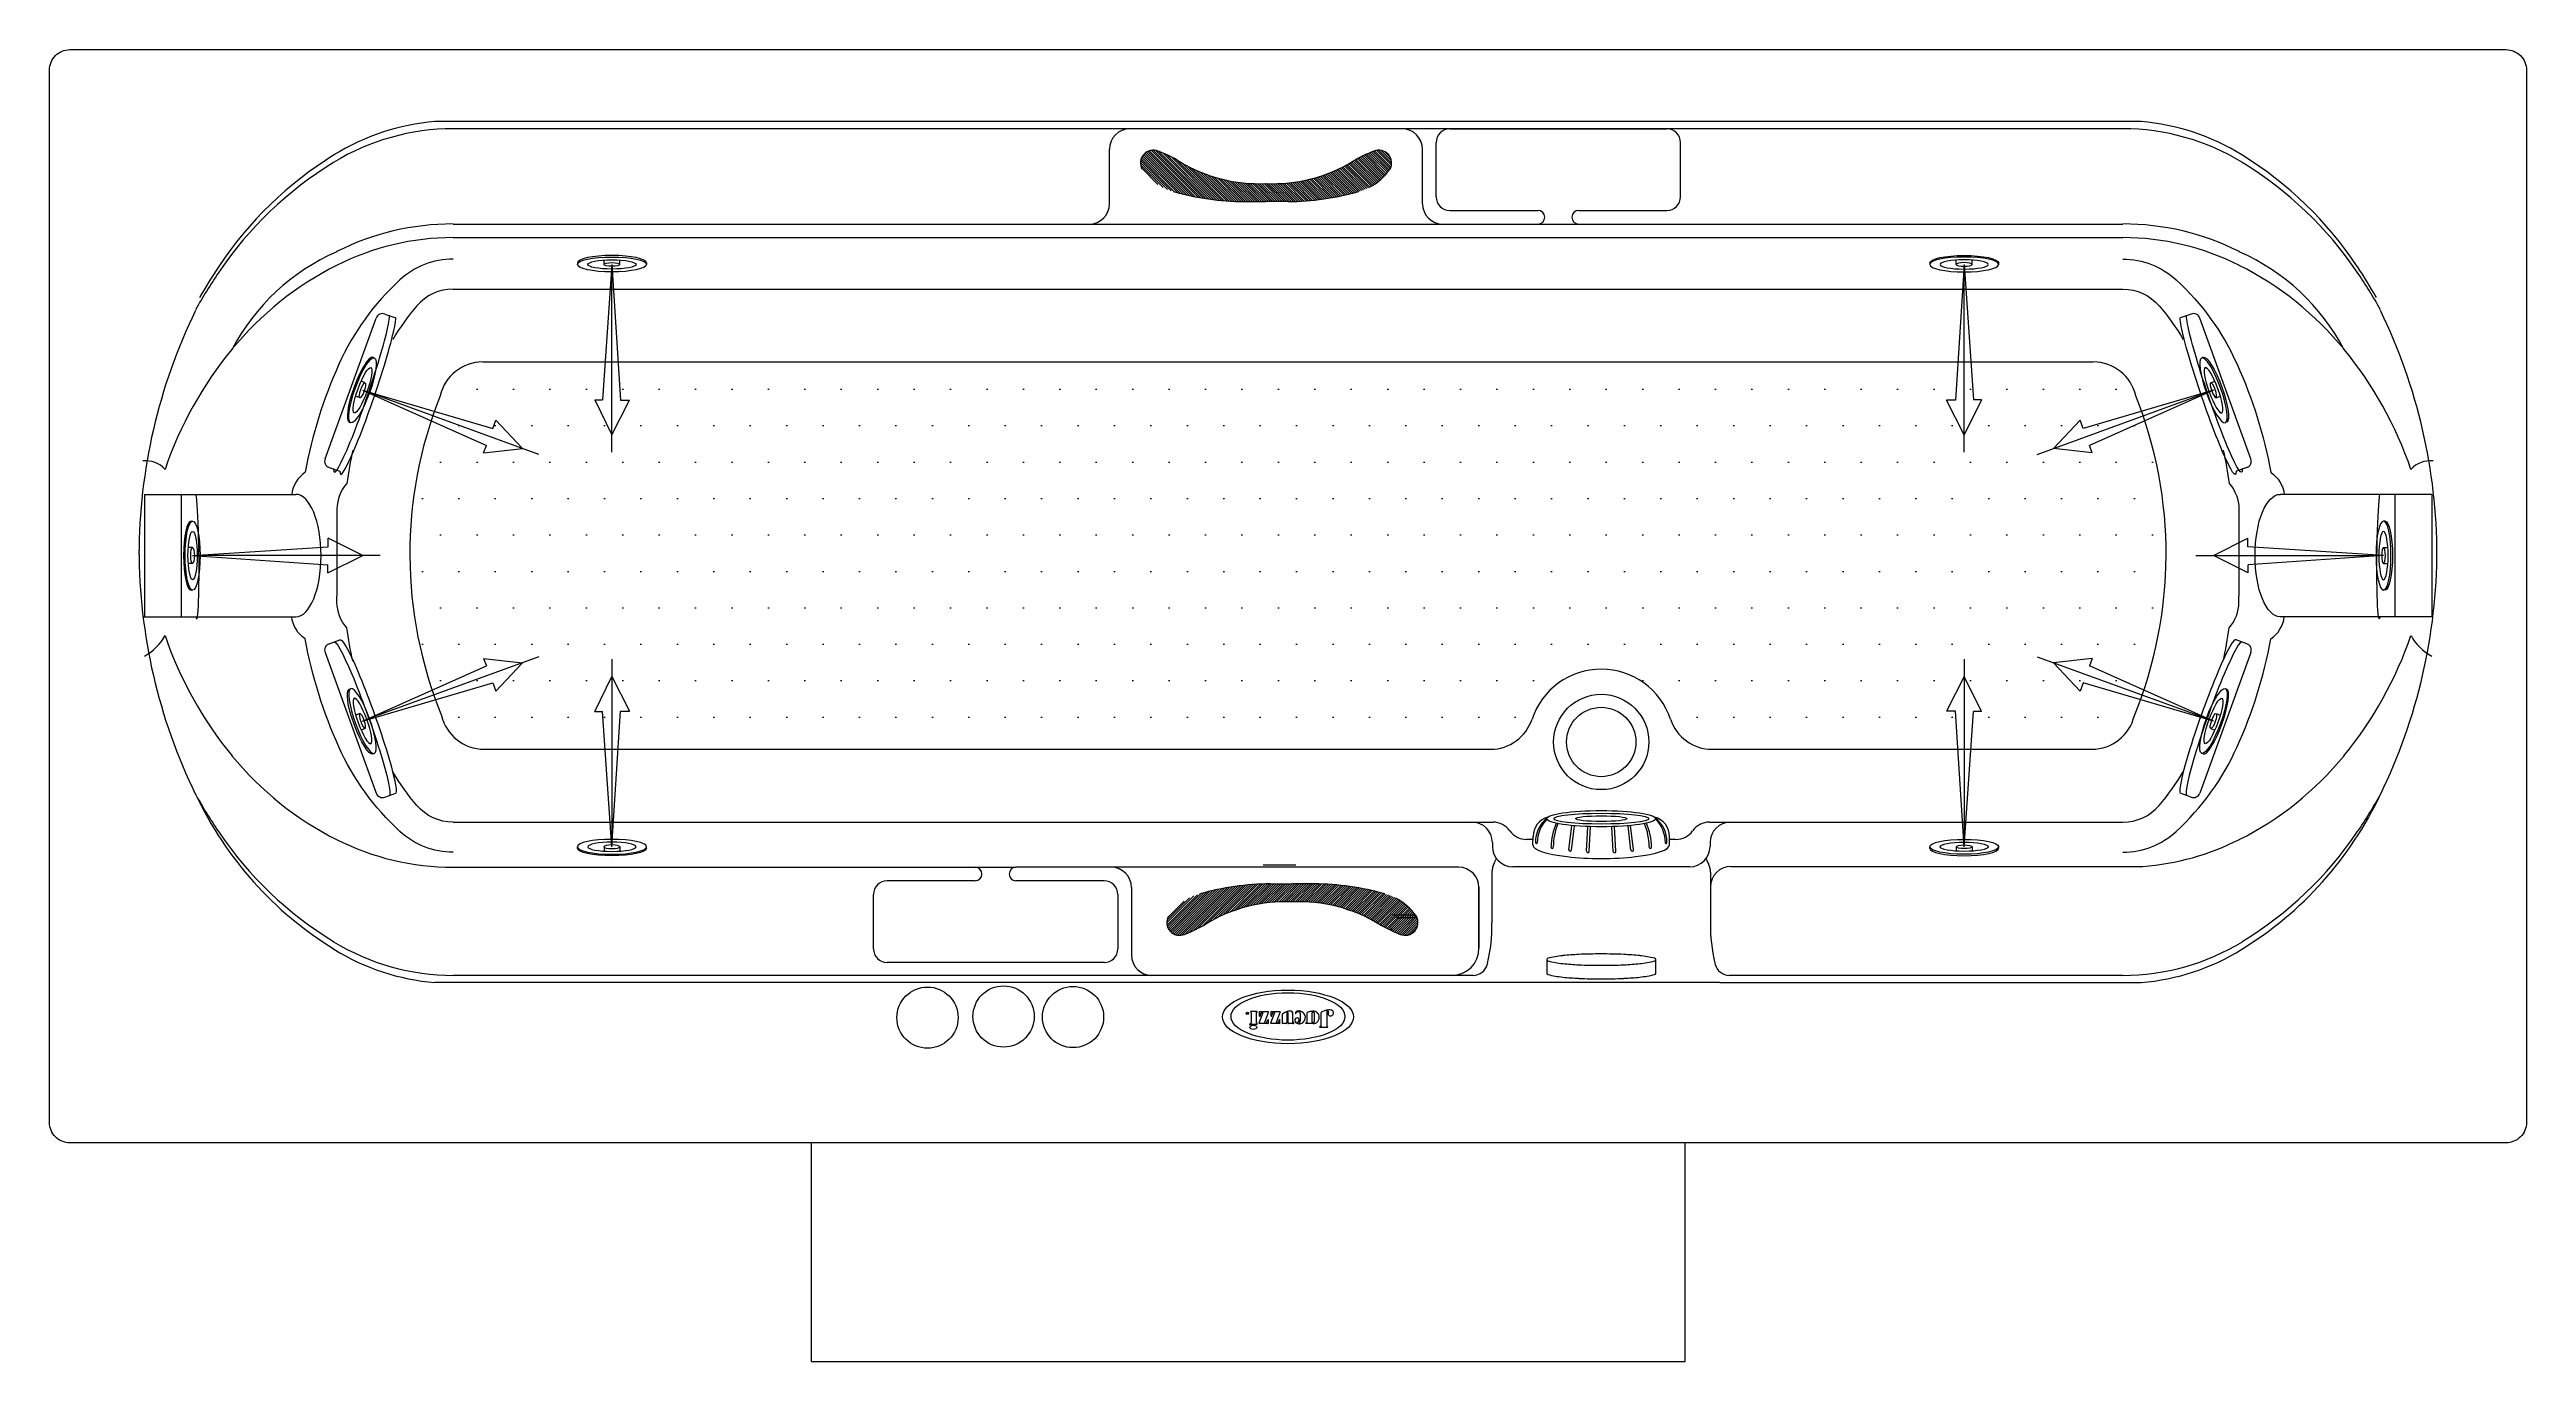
# Model space of a CAD drawing. Header units: millimetres. Extents: x -1227.86 to -1226.16, y 2247.04 to 2247.94.
import ezdxf
from ezdxf.enums import TextEntityAlignment as Align

# ---------------------------------------------------------------- set-up
doc = ezdxf.new("R2010")
doc.units = ezdxf.units.MM
doc.header["$LTSCALE"] = 10
doc.linetypes.add('CENTER', pattern=[2, 1.25, -0.25, 0.25, -0.25])
doc.linetypes.add('HIDDEN', pattern=[0.375, 0.25, -0.125])
for name, color, linetype in [('CONTOR04', 7, 'Continuous'), ('jacuzzi', 1, 'Continuous'), ('LCENTR02', 1, 'CENTER'), ('LCOTA02', 1, 'Continuous')]:
    doc.layers.add(name, color=color, linetype=linetype)
doc.styles.add('ROMANS', font='romans', dxfattribs={"height": 4})

# ---------------------------------------------------------------- blocks, each defined once
blk = doc.blocks.new('A$C302A24D9')
at = {"layer": 'jacuzzi'}
for p, q in [((0, 1.23), (0, 1.02)), ((1.81, 1.02), (1.81, 1.61)), ((2.9, 1.02), (2.9, 1.61)), ((4.71, 1.23), (4.71, 1.02))]:
    blk.add_line(p, q, dxfattribs=at)
at = {"layer": 'jacuzzi', "extrusion": (0, 0, -1)}
for centre, major_axis, ratio, start_param, end_param in [((2.36, 1.23), (2.36, 0), 0.431953, 3.141593, 6.283185), ((2.36, 1.02), (2.36, 0), 0.431953, 3.141593, 9.424778), ((2.36, 1.02), (1.65, 0), 0.381644, 3.141593, 9.424778), ((2.36, 1.02), (0.544, 0), 0.461888, 1.570796326794896, 7.853981633974482)]:
    blk.add_ellipse(centre, major_axis=major_axis, ratio=ratio, start_param=start_param, end_param=end_param, dxfattribs=at)
blk = doc.blocks.new('BMG')
at = {"layer": 'LCENTR02'}
blk.add_line((0, -12.84), (0, 1.55), dxfattribs=at)
at = {"layer": 'LCOTA02'}
for p, q in [((0, 0), (-0.59, -9.27)), ((0, 0), (0.64, -9.26)), ((0, -11.64), (-1.2, -9.27)), ((-0.59, -9.27), (-1.2, -9.27)), ((1.18, -9.25), (0, -11.64)), ((1.18, -9.25), (0.64, -9.26))]:
    blk.add_line(p, q, dxfattribs=at)
at = {"layer": 'CONTOR04', "yscale": 0.5}
blk.add_blockref('A$C302A24D9', (-2.36, -0.51), dxfattribs=at)

msp = doc.modelspace()

# ---------------------------------------------------------------- hatches: boundary and pattern name
at = {"layer": 'jacuzzi'}
h = msp.add_hatch(dxfattribs=at)
h.set_pattern_fill('ANSI31', color=256, scale=0.00884, style=0)
h.set_pattern_definition([(315, (-1229.5830521, 2242.9261995), (-0.000781353, -0.000781353), [])])
h.paths.add_polyline_path([(-1226.9646, 2247.8674, -0.040015), (-1226.9496, 2247.8746, -0.693838), (-1226.9388, 2247.8621, -0.117767), (-1226.9528, 2247.8497, -0.051981), (-1226.9604, 2247.8467, -0.067757), (-1227.0087, 2247.8398), (-1227.0239, 2247.8398), (-1227.039, 2247.8398, -0.067757), (-1227.0873, 2247.8467, -0.051981), (-1227.0949, 2247.8497, -0.117767), (-1227.1089, 2247.8621, -0.693838), (-1227.0981, 2247.8746, -0.040015), (-1227.0832, 2247.8674, 0.150241), (-1227.0239, 2247.8522, 0.150241)])
h = msp.add_hatch(dxfattribs=at)
h.set_pattern_fill('DOTS', color=256, scale=0.4, style=0)
h.set_pattern_definition([(0, (-1254.177878, 2244.03616), (0.0125, 0.025), [0, -0.025])])
h.paths.add_polyline_path([(-1226.8698, 2247.4641, 0.323974), (-1226.8413, 2247.4848, -0.72393), (-1226.7463, 2247.4848, 0.323974), (-1226.7178, 2247.4641), (-1226.4571, 2247.4641, 0.347675), (-1226.4279, 2247.4872, 0.194171), (-1226.4268, 2247.7065, 0.349236), (-1226.4561, 2247.7298), (-1227.5615, 2247.7298, 0.349236), (-1227.5907, 2247.7065, 0.194171), (-1227.5897, 2247.4872, 0.347675), (-1227.5605, 2247.4641)])
h = msp.add_hatch(dxfattribs=at)
h.set_pattern_fill('ANSI31', color=256, scale=0.00884, style=0)
h.set_pattern_definition([(45, (-1229.5649649, 2252.2854075), (-0.000781353, 0.000781353), [])])
h.paths.add_polyline_path([(-1226.9465, 2247.3442, 0.040015), (-1226.9315, 2247.337, 0.693838), (-1226.9207, 2247.3495, 0.117767), (-1226.9347, 2247.3619, 0.051981), (-1226.9423, 2247.3649, 0.067757), (-1226.9906, 2247.3718), (-1227.0058, 2247.3718), (-1227.0209, 2247.3718, 0.067757), (-1227.0692, 2247.3649, 0.051981), (-1227.0768, 2247.3619, 0.117767), (-1227.0909, 2247.3495, 0.693838), (-1227.08, 2247.337, 0.040015), (-1227.0651, 2247.3442, -0.150241), (-1227.0058, 2247.3594, -0.150241)])

# ---------------------------------------------------------------- linework, layer by layer
for p, q in [((-1227.2199, 2247.8947), (-1227.5943, 2247.8947)), ((-1227.5818, 2247.8952), (-1227.5818, 2247.8952)), ((-1227.5818, 2247.8952), (-1227.5818, 2247.8952)), ((-1227.5818, 2247.8952), (-1227.5818, 2247.8952)), ((-1227.5818, 2247.8952), (-1227.5818, 2247.8952)), ((-1227.5818, 2247.8952), (-1227.5818, 2247.8952)), ((-1226.4233, 2247.8947), (-1227.2199, 2247.8947)), ((-1227.2199, 2247.8898), (-1227.5818, 2247.8898)), ((-1226.4358, 2247.8898), (-1227.2199, 2247.8898)), ((-1226.9305, 2247.8898), (-1227.1173, 2247.8898)), ((-1226.9072, 2247.8431), (-1226.9072, 2247.8804)), ((-1226.8978, 2247.8898), (-1226.7487, 2247.8898)), ((-1226.7393, 2247.8431), (-1226.7393, 2247.8804)), ((-1227.1313, 2247.8384), (-1227.1313, 2247.8758)), ((-1226.9165, 2247.8384), (-1226.9165, 2247.8758)), ((-1227.039, 2247.8398), (-1227.0239, 2247.8398)), ((-1227.0087, 2247.8398), (-1227.0239, 2247.8398)), ((-1226.8978, 2247.8338), (-1226.8372, 2247.8338)), ((-1226.8092, 2247.8338), (-1226.7487, 2247.8338)), ((-1227.5818, 2247.8244), (-1226.4358, 2247.8244)), ((-1227.5818, 2247.8151), (-1227.2199, 2247.8151)), ((-1227.2199, 2247.8151), (-1226.4358, 2247.8151)), ((-1227.5818, 2247.7798), (-1226.4358, 2247.7798)), ((-1227.6697, 2247.6634), (-1227.6345, 2247.7599)), ((-1227.6286, 2247.7627), (-1227.6212, 2247.76)), ((-1226.389, 2247.7627), (-1226.3964, 2247.76)), ((-1226.3479, 2247.6634), (-1226.383, 2247.7599)), ((-1227.5615, 2247.7298), (-1226.4561, 2247.7298)), ((-1227.6669, 2247.6574), (-1227.6595, 2247.6548)), ((-1226.3507, 2247.6574), (-1226.3581, 2247.6548)), ((-1227.7939, 2247.639), (-1227.6897, 2247.639)), ((-1227.7937, 2247.639), (-1227.7937, 2247.555)), ((-1227.7684, 2247.639), (-1227.7684, 2247.555)), ((-1226.2237, 2247.639), (-1226.3278, 2247.639)), ((-1226.2492, 2247.639), (-1226.2492, 2247.555)), ((-1226.2238, 2247.639), (-1226.2238, 2247.555)), ((-1227.6615, 2247.629), (-1227.6615, 2247.5691)), ((-1226.3561, 2247.629), (-1226.3561, 2247.5691)), ((-1227.7946, 2247.555), (-1227.6897, 2247.555)), ((-1227.6615, 2247.5649), (-1227.6615, 2247.5691)), ((-1226.3561, 2247.5649), (-1226.3561, 2247.5691)), ((-1226.223, 2247.555), (-1226.3278, 2247.555)), ((-1227.6669, 2247.5365), (-1227.6595, 2247.5392)), ((-1226.3507, 2247.5365), (-1226.3581, 2247.5392)), ((-1227.6697, 2247.5305), (-1227.6345, 2247.434)), ((-1226.3479, 2247.5305), (-1226.383, 2247.434)), ((-1227.5605, 2247.4641), (-1226.8698, 2247.4641)), ((-1226.7178, 2247.4641), (-1226.4571, 2247.4641)), ((-1227.6286, 2247.4312), (-1227.6212, 2247.4339)), ((-1226.389, 2247.4312), (-1226.3964, 2247.4339)), ((-1227.5818, 2247.4141), (-1226.868, 2247.4141)), ((-1226.8685, 2247.4001), (-1226.8685, 2247.3975)), ((-1226.8407, 2247.4023), (-1226.8451, 2247.4023)), ((-1226.8407, 2247.3985), (-1226.8406, 2247.4042)), ((-1226.8407, 2247.3985), (-1226.8406, 2247.4042)), ((-1226.816, 2247.3952), (-1226.814, 2247.4118)), ((-1226.8142, 2247.395), (-1226.8121, 2247.4116)), ((-1226.8039, 2247.3941), (-1226.803, 2247.4111)), ((-1226.802, 2247.394), (-1226.8011, 2247.411)), ((-1226.7856, 2247.394), (-1226.7865, 2247.411)), ((-1226.7837, 2247.3941), (-1226.7846, 2247.4111)), ((-1226.7734, 2247.395), (-1226.7754, 2247.4116)), ((-1226.7716, 2247.3952), (-1226.7736, 2247.4118)), ((-1226.7469, 2247.3985), (-1226.7469, 2247.4042)), ((-1226.7425, 2247.4023), (-1226.7469, 2247.4023)), ((-1226.7196, 2247.4141), (-1226.4358, 2247.4141)), ((-1226.7191, 2247.4001), (-1226.7191, 2247.3975)), ((-1227.5818, 2247.3832), (-1227.1955, 2247.3832)), ((-1226.8917, 2247.3832), (-1227.1955, 2247.3832)), ((-1226.8673, 2247.3859), (-1226.8657, 2247.3891)), ((-1226.7331, 2247.3835), (-1226.8545, 2247.3835)), ((-1226.7203, 2247.3859), (-1226.7218, 2247.3891)), ((-1226.7048, 2247.3837), (-1226.4221, 2247.3837)), ((-1227.2235, 2247.3738), (-1227.284, 2247.3738)), ((-1227.1349, 2247.3738), (-1227.1955, 2247.3738)), ((-1227.1162, 2247.3692), (-1227.1162, 2247.3225)), ((-1227.0209, 2247.3718), (-1227.0058, 2247.3718)), ((-1226.9906, 2247.3718), (-1227.0058, 2247.3718)), ((-1226.8777, 2247.3697), (-1226.8777, 2247.3277)), ((-1226.8777, 2247.3277), (-1226.8777, 2247.3692)), ((-1226.8688, 2247.3797), (-1226.8688, 2247.3451)), ((-1226.7188, 2247.3797), (-1226.7188, 2247.3451)), ((-1227.2934, 2247.3645), (-1227.2934, 2247.3272)), ((-1227.1255, 2247.3645), (-1227.1255, 2247.3272)), ((-1227.1349, 2247.3178), (-1227.284, 2247.3178)), ((-1226.8718, 2247.3173), (-1226.872, 2247.3165)), ((-1226.8311, 2247.3198), (-1226.8311, 2247.3105)), ((-1226.7565, 2247.3198), (-1226.7565, 2247.3105)), ((-1226.7158, 2247.3173), (-1226.7156, 2247.3165)), ((-1226.7123, 2247.3041), (-1227.5943, 2247.3041)), ((-1226.8817, 2247.309), (-1227.5818, 2247.309)), ((-1226.7123, 2247.3041), (-1226.4233, 2247.3041)), ((-1226.4358, 2247.309), (-1226.7059, 2247.309)), ((-1227.0346, 2247.284), (-1227.0346, 2247.2838)), ((-1227.0301, 2247.2841), (-1227.0345, 2247.2841)), ((-1227.03, 2247.284), (-1227.03, 2247.2838)), ((-1227.026, 2247.2834), (-1227.0289, 2247.2761)), ((-1227.0286, 2247.284), (-1227.0286, 2247.281)), ((-1227.0223, 2247.284), (-1227.0285, 2247.284)), ((-1227.0222, 2247.2839), (-1227.025, 2247.2766)), ((-1227.0181, 2247.2834), (-1227.0209, 2247.2761)), ((-1227.0206, 2247.284), (-1227.0206, 2247.281)), ((-1227.0143, 2247.284), (-1227.0205, 2247.284)), ((-1227.0142, 2247.2839), (-1227.017, 2247.2766)), ((-1227.0054, 2247.2767), (-1227.0054, 2247.2824)), ((-1227.0037, 2247.2837), (-1227.0037, 2247.283)), ((-1227.0004, 2247.2829), (-1227.0004, 2247.2777)), ((-1226.9956, 2247.2768), (-1226.9956, 2247.2834)), ((-1226.9927, 2247.2839), (-1226.9927, 2247.2844)), ((-1226.9861, 2247.2739), (-1226.9861, 2247.2835)), ((-1226.9821, 2247.2843), (-1226.9821, 2247.2741)), ((-1227.0223, 2247.2759), (-1227.0288, 2247.2759)), ((-1227.0281, 2247.2809), (-1227.0285, 2247.2809)), ((-1227.0223, 2247.2786), (-1227.0226, 2247.2786)), ((-1227.0222, 2247.276), (-1227.0222, 2247.2785)), ((-1227.0143, 2247.2759), (-1227.0208, 2247.2759)), ((-1227.0201, 2247.2809), (-1227.0205, 2247.2809)), ((-1227.0143, 2247.2786), (-1227.0147, 2247.2786)), ((-1227.0143, 2247.276), (-1227.0143, 2247.2785)), ((-1227.0097, 2247.276), (-1227.0127, 2247.276)), ((-1227.0049, 2247.276), (-1227.0085, 2247.276)), ((-1227.0049, 2247.2766), (-1227.0053, 2247.2766)), ((-1227.0048, 2247.2765), (-1227.0048, 2247.2761)), ((-1226.9965, 2247.2761), (-1226.9965, 2247.2764)), ((-1226.9963, 2247.2766), (-1226.9958, 2247.2766)), ((-1226.9927, 2247.276), (-1226.9963, 2247.276)), ((-1226.9925, 2247.2762), (-1226.9925, 2247.2761)), ((-1226.9869, 2247.2735), (-1226.9869, 2247.2738)), ((-1226.9867, 2247.2739), (-1226.9861, 2247.2739)), ((-1226.9818, 2247.2733), (-1226.9867, 2247.2733)), ((-1226.982, 2247.2739), (-1226.9818, 2247.2739)), ((-1226.9816, 2247.2738), (-1226.9816, 2247.2735)), ((-1227.3361, 2247.1941), (-1227.3361, 2247.0441)), ((-1226.7361, 2247.0441), (-1226.7361, 2247.1941)), ((-1227.3361, 2247.0441), (-1226.7361, 2247.0441))]:
    msp.add_line(p, q, dxfattribs=at)
at = {"layer": 'jacuzzi', "linetype": 'HIDDEN'}
for p, q in [((-1227.0102, 2247.3846), (-1227.0258, 2247.3846)), ((-1227.0102, 2247.3846), (-1227.0258, 2247.3846)), ((-1227.0035, 2247.3846), (-1227.0115, 2247.3846)), ((-1226.9377, 2247.3405), (-1226.9382, 2247.3405)), ((-1226.9343, 2247.3486), (-1226.9199, 2247.3486))]:
    msp.add_line(p, q, dxfattribs=at)
at = {"layer": 'jacuzzi', "color": 3}
msp.add_lwpolyline([(-1226.1588, 2247.2081, -0.414214), (-1226.1728, 2247.1941), (-1227.8448, 2247.1941, -0.414214), (-1227.8588, 2247.2081), (-1227.8588, 2247.9301, -0.414214), (-1227.8448, 2247.9441), (-1226.1728, 2247.9441, -0.414214), (-1226.1588, 2247.9301)], format="xyb", close=True, dxfattribs=at)
at = {"layer": 'jacuzzi'}
for points in [[(-1227.5818, 2247.8004, 0.188149), (-1227.6184, 2247.7861, 0.101334), (-1227.6602, 2247.7282, 0.059725), (-1227.6834, 2247.6541, 0.212904), (-1227.6926, 2247.639)], [(-1226.4358, 2247.8004, -0.188149), (-1226.3991, 2247.7861, -0.101334), (-1226.3574, 2247.7282, -0.059725), (-1226.3342, 2247.6541, -0.212904), (-1226.325, 2247.639)], [(-1227.5818, 2247.7798, 0.219593), (-1227.6067, 2247.7683, 0.041078), (-1227.6232, 2247.7453)], [(-1226.4358, 2247.7798, -0.219593), (-1226.4109, 2247.7683, -0.041078), (-1226.3943, 2247.7453)], [(-1227.6506, 2247.6694, 0.016396), (-1227.6548, 2247.6464, 0.180708), (-1227.6615, 2247.629)], [(-1226.3669, 2247.6694, -0.016396), (-1226.3628, 2247.6464, -0.180708), (-1226.3561, 2247.629)], [(-1227.5818, 2247.3935, -0.188149), (-1227.6184, 2247.4078, -0.101334), (-1227.6602, 2247.4657, -0.059725), (-1227.6834, 2247.5398, -0.212904), (-1227.6926, 2247.555)], [(-1227.6506, 2247.5245, -0.016396), (-1227.6548, 2247.5475, -0.180708), (-1227.6615, 2247.5649)], [(-1226.4358, 2247.3935, 0.188149), (-1226.3991, 2247.4078, 0.101334), (-1226.3574, 2247.4657, 0.059725), (-1226.3342, 2247.5398, 0.212904), (-1226.325, 2247.555)], [(-1226.3669, 2247.5245, 0.016396), (-1226.3628, 2247.5475, 0.180708), (-1226.3561, 2247.5649)], [(-1227.5818, 2247.4141, -0.219593), (-1227.6067, 2247.4256, -0.041078), (-1227.6232, 2247.4486)], [(-1226.4358, 2247.4141, 0.219593), (-1226.4109, 2247.4256, 0.041078), (-1226.3943, 2247.4486)], [(-1227.0341, 2247.2834), (-1227.0341, 2247.2762, -0.309408), (-1227.0342, 2247.2761, 0.090701), (-1227.0351, 2247.2755, 0.365017), (-1227.0351, 2247.2754), (-1227.035, 2247.2752, 0.451807), (-1227.0347, 2247.2752, -0.178007), (-1227.0336, 2247.2756)], [(-1227.0336, 2247.2756), (-1227.0301, 2247.2756, 0.414214), (-1227.03, 2247.2757), (-1227.03, 2247.2762, 0.414214), (-1227.0301, 2247.2763), (-1227.0304, 2247.2763, -0.414214), (-1227.0305, 2247.2764), (-1227.0305, 2247.2834)], [(-1227.0093, 2247.2843, 0.062974), (-1227.0124, 2247.2826, 0.257829), (-1227.0128, 2247.282), (-1227.0128, 2247.2761)], [(-1227.0086, 2247.2761), (-1227.0086, 2247.2832, 0.135484), (-1227.0086, 2247.2833, 0.597309), (-1227.0096, 2247.2833, 0.11277), (-1227.0096, 2247.2832), (-1227.0096, 2247.2761)]]:
    msp.add_lwpolyline(points, format="xyb", dxfattribs=at)
at = {"layer": 'jacuzzi', "linetype": 'HIDDEN'}
msp.add_lwpolyline([(-1226.9227, 2247.3503), (-1226.937, 2247.3503)], dxfattribs=at)
at = {"layer": 'jacuzzi'}
msp.add_lwpolyline([(-1226.9925, 2247.2828), (-1226.9925, 2247.2776, 1), (-1226.9906, 2247.2776), (-1226.9906, 2247.2828, 1)], format="xyb", close=True, dxfattribs=at)
for centre, radius in [((-1226.7938, 2247.4691), 0.0327), ((-1226.7938, 2247.4691), 0.0238), ((-1227.2562, 2247.28), 0.021), ((-1227.204, 2247.2808), 0.021), ((-1227.1563, 2247.2804), 0.021), ((-1227.0367, 2247.2829), 0.000795)]:
    msp.add_circle(centre, radius, dxfattribs=at)
for centre, radius, start, end in [((-1227.5818, 2247.7402), 0.155, 94.6272, 121.8405), ((-1226.4358, 2247.7402), 0.155, 58.1595, 85.3728), ((-1227.5818, 2247.7325), 0.1573, 90, 121.4315), ((-1227.1173, 2247.8758), 0.014, 90, 180), ((-1226.9305, 2247.8758), 0.014, 0, 90), ((-1226.8978, 2247.8804), 0.00933, 90, 180), ((-1226.7487, 2247.8804), 0.00933, 0, 90), ((-1226.4358, 2247.7325), 0.1573, 58.5685, 90), ((-1227.5264, 2247.651), 0.26, 121.8405, 146.2966), ((-1227.5295, 2247.6469), 0.2575, 121.4315, 145.8725), ((-1227.1012, 2247.8663), 0.00884, 67.6064, 208.6514), ((-1227.1359, 2247.7777), 0.104, 59.5405, 68.534), ((-1227.0289, 2247.9562), 0.1041, 238.576, 272.7531), ((-1227.0188, 2247.9562), 0.1041, 267.2469, 301.424), ((-1226.9118, 2247.7777), 0.104, 111.466, 120.4595), ((-1226.9718, 2247.8852), 0.0403, 298.1047, 324.9712), ((-1226.9465, 2247.8663), 0.00884, 331.3486, 112.3936), ((-1226.4912, 2247.651), 0.26, 33.7034, 58.1595), ((-1226.4881, 2247.6469), 0.2575, 34.1275, 58.5685), ((-1227.0378, 2248.0206), 0.1808, 254.0978, 269.6029), ((-1227.0099, 2248.0206), 0.1808, 270.3971, 285.9022), ((-1226.8978, 2247.8431), 0.00933, 180, 270), ((-1226.7487, 2247.8431), 0.00933, 270, 0), ((-1227.1453, 2247.8384), 0.014, 270, 0), ((-1226.9025, 2247.8384), 0.014, 180, 270), ((-1226.8372, 2247.8291), 0.00467, 270, 90), ((-1226.8092, 2247.8291), 0.00467, 90, 270), ((-1227.5818, 2247.6468), 0.1777, 90, 116.739), ((-1227.5818, 2247.6374), 0.1777, 90, 116.739), ((-1226.4358, 2247.6468), 0.1777, 63.261, 90), ((-1226.4358, 2247.6374), 0.1777, 63.261, 90), ((-1227.4466, 2247.5908), 0.3576, 145.8725, 150.744), ((-1227.4385, 2247.5924), 0.3656, 146.2966, 150.2145), ((-1227.6011, 2247.6682), 0.15, 113.8287, 152.0047), ((-1227.5615, 2247.5971), 0.2228, 116.739, 140.5737), ((-1226.4165, 2247.6682), 0.15, 27.9953, 66.1713), ((-1226.4561, 2247.5971), 0.2228, 39.4263, 63.261), ((-1226.579, 2247.5924), 0.3656, 29.7855, 33.7034), ((-1226.5709, 2247.5908), 0.3576, 29.256, 34.1275), ((-1227.4134, 2247.5969), 0.384, 154.0341, 179.9142), ((-1227.6302, 2247.7583), 0.00467, 70, 160), ((-1226.3874, 2247.7583), 0.00467, 20, 110), ((-1226.6042, 2247.5969), 0.384, 0.0858, 25.9659), ((-1227.5297, 2247.571), 0.2639, 140.5737, 161.1934), ((-1227.5615, 2247.6998), 0.03, 90, 167.0042), ((-1226.4561, 2247.6998), 0.03, 12.9958, 90), ((-1226.4879, 2247.571), 0.2639, 18.8066, 39.4263), ((-1227.3185, 2247.5981), 0.293, 158.2918, 202.2456), ((-1226.6991, 2247.5981), 0.293, 337.7544, 21.7082), ((-1227.7926, 2247.6444), 0.0176, 41.7235, 96.749), ((-1227.6653, 2247.6618), 0.00467, 160, 250), ((-1226.3523, 2247.6618), 0.00467, 290, 20), ((-1226.2249, 2247.6444), 0.0176, 83.251, 138.2765), ((-1227.4134, 2247.6013), 0.384, 180.0858, 205.9659), ((-1226.6042, 2247.6013), 0.384, 334.0341, 359.9142), ((-1227.8089, 2247.5576), 0.0332, 297.2545, 332.3598), ((-1227.5297, 2247.6273), 0.2639, 198.8066, 219.4263), ((-1227.6653, 2247.5321), 0.00467, 110, 200), ((-1226.3523, 2247.5321), 0.00467, 340, 70), ((-1226.4879, 2247.6273), 0.2639, 320.5737, 341.1934), ((-1226.2086, 2247.5576), 0.0332, 207.6402, 242.7455), ((-1226.7938, 2247.4691), 0.05, 18.1962, 161.8038), ((-1227.5605, 2247.4941), 0.03, 193.3149, 270), ((-1226.4571, 2247.4941), 0.03, 270, 346.6851), ((-1226.8698, 2247.4941), 0.03, 270, 341.8038), ((-1226.7178, 2247.4941), 0.03, 198.1962, 270), ((-1227.5615, 2247.6011), 0.2228, 219.4263, 243.261), ((-1226.4561, 2247.6011), 0.2228, 296.739, 320.5737), ((-1227.5327, 2247.5397), 0.2497, 205.2358, 238.4122), ((-1227.4466, 2247.608), 0.3576, 209.2635, 214.1275), ((-1227.6302, 2247.4356), 0.00467, 200, 290), ((-1226.8266, 2247.4041), 0.014, 105.4909, 179.5), ((-1226.7609, 2247.4041), 0.014, 0.5, 74.4472), ((-1226.3874, 2247.4356), 0.00467, 250, 340), ((-1226.4848, 2247.5397), 0.2497, 301.5878, 334.7642), ((-1226.5709, 2247.608), 0.3576, 325.8725, 330.7365), ((-1227.5295, 2247.5519), 0.2575, 214.1275, 238.5685), ((-1227.5818, 2247.5609), 0.1777, 243.261, 270), ((-1226.8825, 2247.4001), 0.014, 0, 90), ((-1226.868, 2247.4001), 0.014, 35.3694, 90), ((-1226.8451, 2247.4163), 0.014, 215.3694, 270), ((-1226.8185, 2247.4008), 0.0204, 127.8314, 181.6456), ((-1226.8383, 2247.4), 0.000574, 158.3204, 352.6804), ((-1226.815, 2247.4001), 0.0227, 134.3309, 180.2321), ((-1226.7872, 2247.3968), 0.041, 156.1373, 179.444), ((-1226.7825, 2247.3968), 0.0442, 158.2863, 179.644), ((-1226.8051, 2247.3968), 0.0442, 0.356, 21.7114), ((-1226.8003, 2247.3968), 0.041, 0.556, 23.8599), ((-1226.7691, 2247.4008), 0.0204, 358.3544, 52.1082), ((-1226.7725, 2247.4001), 0.0227, 359.7679, 45.0739), ((-1226.7493, 2247.4), 0.000574, 187.3196, 21.6796), ((-1226.7425, 2247.4163), 0.014, 270, 324.6306), ((-1226.7196, 2247.4001), 0.014, 90, 144.6306), ((-1226.7051, 2247.4001), 0.014, 90, 180), ((-1226.4358, 2247.5609), 0.1777, 274.4405, 296.739), ((-1226.4881, 2247.5519), 0.2575, 301.4315, 325.8725), ((-1227.2235, 2247.3785), 0.00467, 270, 90), ((-1227.1955, 2247.3785), 0.00467, 90, 270), ((-1227.1302, 2247.3692), 0.014, 0, 90), ((-1226.8917, 2247.3692), 0.014, 0, 90), ((-1226.8917, 2247.3692), 0.014, 0, 90), ((-1226.8548, 2247.3797), 0.014, 153.4979, 180), ((-1226.8548, 2247.3797), 0.014, 153.4979, 180), ((-1226.8545, 2247.3975), 0.014, 180, 270), ((-1226.8275, 2247.3969), 0.000827, 160.0987, 10.7386), ((-1226.8151, 2247.3951), 0.000906, 170.818, 354.7502), ((-1226.8029, 2247.3941), 0.000924, 176.3618, 357.5776), ((-1226.7846, 2247.3941), 0.000924, 182.4224, 3.6382), ((-1226.7725, 2247.3951), 0.000906, 185.2498, 9.182), ((-1226.7601, 2247.3969), 0.000827, 169.2614, 19.9013), ((-1226.7331, 2247.3975), 0.014, 270, 0), ((-1226.7328, 2247.3797), 0.014, 0, 26.5021), ((-1226.7048, 2247.3697), 0.014, 90, 180), ((-1227.284, 2247.3645), 0.00933, 90, 180), ((-1227.1349, 2247.3645), 0.00933, 0, 90), ((-1227.0197, 2247.191), 0.1808, 90.3971, 105.9022), ((-1226.9919, 2247.191), 0.1808, 74.0978, 89.6029), ((-1227.0831, 2247.3453), 0.00884, 151.3486, 292.3936), ((-1227.0108, 2247.2554), 0.1041, 87.2469, 121.424), ((-1227.0008, 2247.2554), 0.1041, 58.576, 92.7531), ((-1226.9537, 2247.3264), 0.0403, 35.0288, 61.8953), ((-1226.9284, 2247.3453), 0.00884, 247.6064, 28.6514), ((-1227.5818, 2247.4663), 0.1573, 238.5685, 270), ((-1227.1178, 2247.4339), 0.104, 291.466, 300.4595), ((-1226.8937, 2247.4339), 0.104, 239.5405, 248.534), ((-1226.9745, 2247.3425), 0.1057, 346.1843, 1.3923), ((-1226.6131, 2247.3425), 0.1057, 178.6077, 193.8157), ((-1226.4358, 2247.4663), 0.1573, 270, 301.4315), ((-1227.5818, 2247.4586), 0.155, 238.1595, 265.3728), ((-1227.284, 2247.3272), 0.00933, 180, 270), ((-1227.1349, 2247.3272), 0.00933, 270, 0), ((-1227.1022, 2247.323), 0.014, 180, 270), ((-1226.8964, 2247.3277), 0.0187, 270, 0), ((-1226.8817, 2247.319), 0.01, 270, 345.3158), ((-1226.8301, 2247.3198), 0.00098, 104.1631, 180), ((-1226.8301, 2247.3198), 0.00098, 180, 255.8369), ((-1226.8127, 2247.2505), 0.0724, 95.9674, 104.1631), ((-1226.8127, 2247.3891), 0.0724, 255.8369, 264.0326), ((-1226.8014, 2247.1431), 0.1804, 92.4792, 95.9674), ((-1226.8014, 2247.4965), 0.1804, 264.0326, 267.5208), ((-1226.7938, 2246.9666), 0.3571, 90, 92.4792), ((-1226.7938, 2247.673), 0.3571, 267.5208, 270), ((-1226.7938, 2246.9666), 0.3571, 87.5208, 90), ((-1226.7938, 2247.673), 0.3571, 270, 272.4792), ((-1226.7861, 2247.1431), 0.1804, 84.0326, 87.5208), ((-1226.7861, 2247.4965), 0.1804, 272.4792, 275.9674), ((-1226.7749, 2247.2505), 0.0724, 75.8369, 84.0326), ((-1226.7749, 2247.3891), 0.0724, 275.9674, 284.1631), ((-1226.7574, 2247.3198), 0.00098, 0, 75.8369), ((-1226.7574, 2247.3198), 0.00098, 284.1631, 0), ((-1226.7059, 2247.319), 0.01, 194.6842, 270), ((-1226.4358, 2247.4586), 0.155, 274.6272, 301.8405), ((-1226.8301, 2247.3105), 0.00098, 180, 255.8369), ((-1226.8127, 2247.3798), 0.0724, 255.8369, 264.0326), ((-1226.8014, 2247.4872), 0.1804, 264.0326, 267.5208), ((-1226.7938, 2247.6637), 0.3571, 267.5208, 270), ((-1226.7938, 2247.6637), 0.3571, 270, 272.4792), ((-1226.7861, 2247.4872), 0.1804, 272.4792, 275.9674), ((-1226.7749, 2247.3798), 0.0724, 275.9674, 284.1631), ((-1226.7574, 2247.3105), 0.00098, 284.1631, 0), ((-1227.0345, 2247.284), 0.0000913, 90, 180), ((-1227.0345, 2247.2838), 0.0000913, 180, 273.6112), ((-1227.0345, 2247.2834), 0.000365, 0, 93.6112), ((-1227.0302, 2247.2834), 0.000365, 82.1724, 180), ((-1227.0301, 2247.284), 0.0000913, 0, 90), ((-1227.0301, 2247.2838), 0.0000913, 262.1724, 0), ((-1227.0285, 2247.2839), 0.0000913, 90, 180), ((-1227.0253, 2247.2812), 0.00262, 114.8275, 183.7772), ((-1227.026, 2247.2811), 0.00243, 94.0743, 101.2218), ((-1227.0261, 2247.2835), 0.000114, 338.9296, 94.0743), ((-1227.0223, 2247.2839), 0.000114, 338.9296, 90), ((-1227.0205, 2247.2839), 0.0000913, 90, 180), ((-1227.0174, 2247.2812), 0.00262, 114.8275, 183.7772), ((-1227.018, 2247.2811), 0.00243, 94.0743, 101.2218), ((-1227.0182, 2247.2835), 0.000114, 338.9296, 94.0743), ((-1227.0143, 2247.2839), 0.000114, 338.9296, 90), ((-1227.0079, 2247.2803), 0.00421, 84.0736, 109.8501), ((-1227.0075, 2247.2824), 0.00214, 0, 87.9232), ((-1227.0007, 2247.2801), 0.00467, 115.0031, 128.9089), ((-1227.0036, 2247.2837), 0.000114, 129.1312, 180), ((-1227.0036, 2247.283), 0.000114, 180, 324.8584), ((-1227.0017, 2247.2817), 0.0022, 115.2704, 144.8584), ((-1227.0013, 2247.2803), 0.00427, 61.6824, 109.3433), ((-1227.0016, 2247.2813), 0.00266, 78.5772, 114.2197), ((-1227.0013, 2247.283), 0.000927, 354.0544, 72.5389), ((-1227.0013, 2247.2801), 0.00446, 307.1313, 62.2671), ((-1226.9919, 2247.2769), 0.00749, 96.286, 120.0862), ((-1226.991, 2247.2814), 0.00305, 48.3999, 124.2305), ((-1226.9917, 2247.2802), 0.00441, 306.3033, 51.4856), ((-1226.9859, 2247.2835), 0.000183, 118.8232, 180), ((-1226.9768, 2247.2655), 0.0204, 105.5604, 116.8444), ((-1226.9804, 2247.2784), 0.00692, 80.1754, 105.4183), ((-1226.9816, 2247.2842), 0.000567, 140.2199, 171.1443), ((-1226.9816, 2247.2842), 0.000606, 117.2029, 136.5289), ((-1226.9816, 2247.2843), 0.000455, 66.1283, 117.2029), ((-1226.9817, 2247.2841), 0.000664, 15.7752, 66.1283), ((-1226.9795, 2247.283), 0.00184, 149.3882, 303.2376), ((-1226.9815, 2247.2842), 0.000455, 329.3882, 15.7752), ((-1226.9795, 2247.2835), 0.00182, 54.8089, 80.1754), ((-1226.9797, 2247.2832), 0.00211, 302.9803, 54.8089), ((-1227.0288, 2247.276), 0.0000913, 158.9296, 270), ((-1227.0285, 2247.281), 0.0000913, 180, 270), ((-1227.0281, 2247.281), 0.000114, 270, 3.7772), ((-1227.0249, 2247.2765), 0.000114, 158.9296, 260.3374), ((-1227.0246, 2247.278), 0.0016, 260.3374, 309.0048), ((-1227.0253, 2247.2787), 0.00257, 310.1573, 355.0588), ((-1227.0226, 2247.2785), 0.0000913, 90, 175.0588), ((-1227.0223, 2247.2785), 0.0000913, 0, 90), ((-1227.0223, 2247.276), 0.0000913, 270, 0), ((-1227.0208, 2247.276), 0.0000913, 158.9296, 270), ((-1227.0205, 2247.281), 0.0000913, 180, 270), ((-1227.0201, 2247.281), 0.000114, 270, 3.7772), ((-1227.0169, 2247.2765), 0.000114, 158.9296, 260.3374), ((-1227.0167, 2247.278), 0.0016, 260.3374, 309.0048), ((-1227.0173, 2247.2787), 0.00257, 310.1573, 355.0588), ((-1227.0147, 2247.2785), 0.0000913, 90, 175.0588), ((-1227.0143, 2247.2785), 0.0000913, 0, 90), ((-1227.0143, 2247.276), 0.0000913, 270, 0), ((-1227.0127, 2247.2761), 0.0000913, 180, 270), ((-1227.0097, 2247.2761), 0.0000913, 270, 0), ((-1227.0085, 2247.2761), 0.0000913, 180, 270), ((-1227.0053, 2247.2767), 0.0000913, 180, 270), ((-1227.0049, 2247.2765), 0.0000913, 0, 90), ((-1227.0049, 2247.2761), 0.0000913, 270, 0), ((-1227.0023, 2247.2781), 0.00179, 114.3936, 205.9072), ((-1227.0011, 2247.2789), 0.00316, 209.5272, 267.5019), ((-1227.0025, 2247.2784), 0.00138, 290.2833, 110.7343), ((-1227.0019, 2247.2767), 0.000419, 109.0295, 224.0873), ((-1227.0016, 2247.2772), 0.000976, 230.781, 276.3414), ((-1227.0016, 2247.2774), 0.00116, 277.112, 327.2426), ((-1227.0012, 2247.2797), 0.00398, 268.5996, 308.9527), ((-1227.0024, 2247.2777), 0.00197, 330.4373, 359.0124), ((-1226.9963, 2247.2764), 0.000183, 90, 180), ((-1226.9963, 2247.2761), 0.000183, 180, 270), ((-1226.9958, 2247.2768), 0.000183, 270, 0), ((-1226.9927, 2247.2761), 0.000183, 270, 0), ((-1226.9924, 2247.2762), 0.0000913, 51.4553, 180), ((-1226.991, 2247.2787), 0.0028, 239.9231, 312.2761), ((-1226.9867, 2247.2738), 0.000183, 90, 180), ((-1226.9867, 2247.2735), 0.000183, 180, 270), ((-1226.982, 2247.2741), 0.000183, 180, 270), ((-1226.9818, 2247.2738), 0.000183, 0, 90), ((-1226.9818, 2247.2735), 0.000183, 270, 0)]:
    msp.add_arc(centre, radius, start, end, dxfattribs=at)
at = {"layer": 'jacuzzi', "linetype": 'HIDDEN'}
for centre, radius, start, end in [((-1226.9227, 2247.3486), 0.00168, 0, 90), ((-1226.9377, 2247.3412), 0.000693, 270, 345.1417)]:
    msp.add_arc(centre, radius, start, end, dxfattribs=at)
at = {"layer": 'jacuzzi'}
for centre, major_axis, ratio, start_param, end_param in [((-1227.6446, 2247.7089), (0.0187, 0.0547), 0.079053, 2.889448, 6.031041), ((-1227.6403, 2247.7074), (0.0187, 0.0547), 0.079053, 2.889448, 6.031041), ((-1227.7583, 2247.597), (-0.0005, 0.0434), 0.047861, 2.889109, 6.030702), ((-1227.6897, 2247.597), (0, 0.042), 0.411322, 3.141593, 6.283185), ((-1226.3773, 2247.4865), (0.0189, 0.0528), 0.085597, -0.061907, 3.079686), ((-1226.373, 2247.485), (0.0189, 0.0528), 0.085597, -0.061907, 3.079686), ((-1226.7938, 2247.3985), (0.0469, 0), 0.198307, 3.139581, 6.286647)]:
    msp.add_ellipse(centre, major_axis=major_axis, ratio=ratio, start_param=start_param, end_param=end_param, dxfattribs=at)
at = {"layer": 'jacuzzi', "extrusion": (0, 0, -1)}
for centre, major_axis, ratio, start_param, end_param in [((-1226.3773, 2247.7074), (-0.0187, 0.0547), 0.079053, 2.889448, 6.031041), ((-1226.373, 2247.7089), (-0.0187, 0.0547), 0.079053, 2.889448, 6.031041), ((-1226.3278, 2247.597), (0, 0.042), 0.411322, 3.141593, 6.283185), ((-1226.2593, 2247.597), (0.0005, 0.0434), 0.047861, 2.889109, 6.030702), ((-1227.6446, 2247.485), (-0.0189, 0.0528), 0.085597, -0.061907, 3.079686), ((-1227.6403, 2247.4865), (-0.0189, 0.0528), 0.085597, -0.061907, 3.079686)]:
    msp.add_ellipse(centre, major_axis=major_axis, ratio=ratio, start_param=start_param, end_param=end_param, dxfattribs=at)
at = {"layer": 'jacuzzi'}
for centre, major_axis, ratio in [((-1226.7938, 2247.4165), (-0.0373, 0), 0.1484), ((-1226.7938, 2247.4165), (-0.0326, 0), 0.114375), ((-1226.7938, 2247.4165), (-0.0176, 0), 0.112344), ((-1227.0088, 2247.2805), (0.045, 0), 0.408776), ((-1227.0088, 2247.2808), (0.0391, 0), 0.415223), ((-1227.0326, 2247.2734), (0.00235, 0), 0.621803)]:
    msp.add_ellipse(centre, major_axis=major_axis, ratio=ratio, dxfattribs=at)

# ---------------------------------------------------------------- block references
at = {"layer": 'jacuzzi', "yscale": 0.01003300330046386, "zscale": 0.0100330033003292}
for p, xscale, rotation in [((-1227.4728, 2247.7967), -0.0100330033002881, 359.9999999904682), ((-1226.5447, 2247.7967), 0.0100330033002881, 9.531837323132834e-09), ((-1227.644, 2247.7104), -0.0100330033002881, 70.00000028688667), ((-1226.3736, 2247.7104), 0.0100330033002881, 289.9999997131133), ((-1227.7606, 2247.597), -0.0100330033002881, 89.99999999998018), ((-1226.2569, 2247.597), 0.0100330033002881, 270.0000000000198), ((-1227.644, 2247.4835), 0.0100330033002881, 109.9999997131133), ((-1226.3736, 2247.4835), -0.0100330033002881, 250.0000002868867), ((-1227.4728, 2247.3972), 0.0100330033002881, 180.0000000095319), ((-1226.5447, 2247.3972), -0.0100330033002881, 179.9999999904681)]:
    msp.add_blockref('BMG', p, dxfattribs=dict(at, xscale=xscale, rotation=rotation))

# ---------------------------------------------------------------- texts
at = {"layer": 'jacuzzi', "style": 'ROMANS'}
msp.add_text('R', height=0.000797, rotation=180, dxfattribs=at).set_placement((-1227.0367, 2247.2829), align=Align.MIDDLE_CENTER)

doc.saveas('drawing.dxf')
